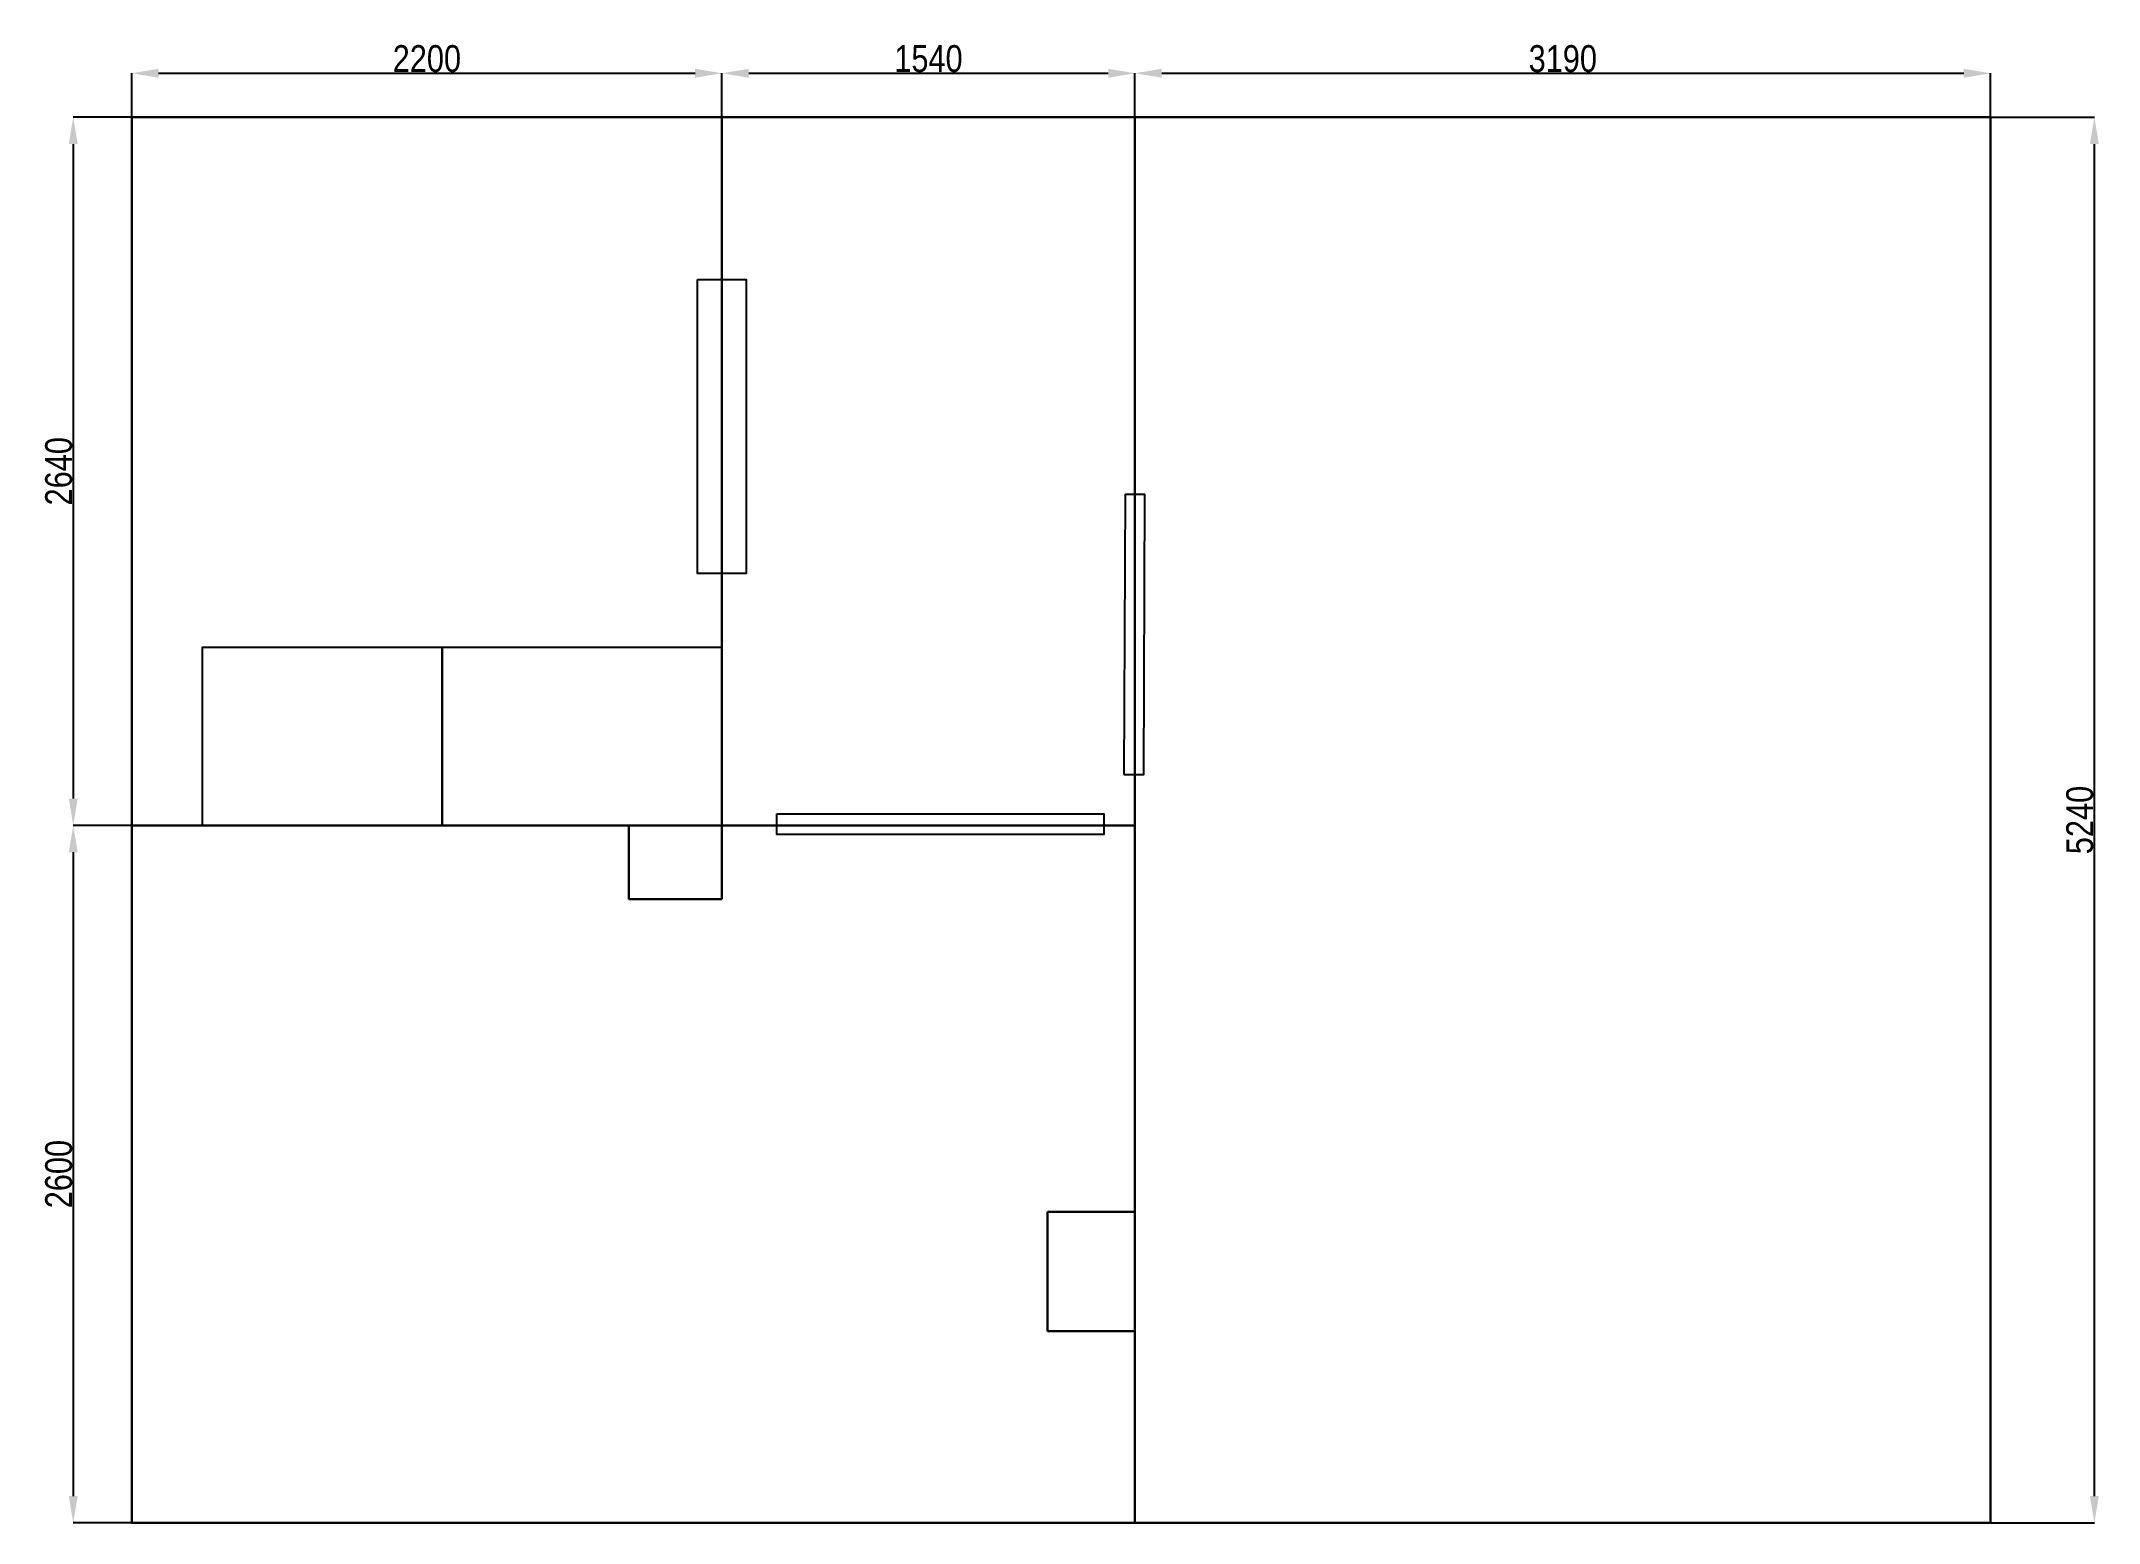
# Model space of a CAD drawing. Header units: millimetres. Extents: x -1 to 14184, y -1 to 9407.
# Drawn here: x 6513 to 14184, y 3883 to 9407 of the extents above; entities that cross this region are included whole.
import ezdxf

# ---------------------------------------------------------------- set-up
doc = ezdxf.new("R2010")
doc.units = ezdxf.units.MM
doc.header["$PDMODE"] = 35
doc.layers.add('dimensions', color=253, linetype='Continuous', lineweight=25)
doc.layers.add('pribor', color=3, linetype='Continuous', lineweight=30)
doc.styles.get("Standard").update_dxf_attribs({"font": 'ARIALN.TTF'})
doc.dimstyles.new('Copy(2) of ISO-25', dxfattribs={"dimtxt": 100, "dimasz": 100, "dimexe": 0, "dimexo": 0.625, "dimgap": 3, "dimtad": 1, "dimtxsty": 'Standard', "dimcen": 2.5, "dimadec": 0, "dimazin": 0, "dimtfac": 1, "dimtmove": 0, "dimatfit": 3, "dimfxl": 1, "dimarcsym": 0})

msp = doc.modelspace()

# ---------------------------------------------------------------- blocks, each defined once
blk = doc.blocks.new('*D17')
at = {"layer": 'Defpoints', "color": 0, "transparency": 16777216}
for p in [(13780.6, 9123.5), (14167.4, 9123.5), (13780.6, 3883.5)]:
    blk.add_point(p, dxfattribs=at)
at = {"layer": 'dimensions', "color": 0, "lineweight": -2, "transparency": 16777216}
for p, q in [((13781.2, 9123.5), (14167.4, 9123.5)), ((14167.4, 3983.5), (14167.4, 9023.5)), ((13781.2, 3883.5), (14167.4, 3883.5))]:
    blk.add_line(p, q, dxfattribs=at)
at = {"layer": 'dimensions', "color": 0, "transparency": 16777216}
for points in [[(14150.7, 9023.5), (14184.1, 9023.5), (14167.4, 9123.5)], [(14150.7, 3983.5), (14184.1, 3983.5), (14167.4, 3883.5)]]:
    blk.add_solid(points, dxfattribs=at)
at = {"layer": 'dimensions', "color": 0, "transparency": 16777216, "insert": (14113.3, 6503.5), "char_height": 100, "attachment_point": 5, "rotation": 90}
blk.add_mtext('5240', dxfattribs=at)
blk = doc.blocks.new('*D18')
at = {"layer": 'Defpoints', "color": 0, "transparency": 16777216}
for p in [(13780.6, 9287.2), (10590.6, 9123.5), (13780.6, 9123.5)]:
    blk.add_point(p, dxfattribs=at)
at = {"layer": 'dimensions', "color": 0, "lineweight": -2, "transparency": 16777216}
for p, q in [((10590.6, 9124.1), (10590.6, 9287.2)), ((10690.6, 9287.2), (13680.6, 9287.2)), ((13780.6, 9124.1), (13780.6, 9287.2))]:
    blk.add_line(p, q, dxfattribs=at)
at = {"layer": 'dimensions', "color": 0, "transparency": 16777216}
for points in [[(10690.6, 9303.9), (10690.6, 9270.5), (10590.6, 9287.2)], [(13680.6, 9303.9), (13680.6, 9270.5), (13780.6, 9287.2)]]:
    blk.add_solid(points, dxfattribs=at)
at = {"layer": 'dimensions', "color": 0, "transparency": 16777216, "insert": (12185.6, 9341.3), "char_height": 100, "attachment_point": 5}
blk.add_mtext('3190', dxfattribs=at)
blk = doc.blocks.new('*D19')
at = {"layer": 'Defpoints', "color": 0, "transparency": 16777216}
for p in [(6850.6, 6483.5), (6632.2, 3883.5), (6850.6, 3883.5)]:
    blk.add_point(p, dxfattribs=at)
at = {"layer": 'dimensions', "color": 0, "lineweight": -2, "transparency": 16777216}
for p, q in [((6849.9, 6483.5), (6632.2, 6483.5)), ((6632.2, 6383.5), (6632.2, 3983.5)), ((6849.9, 3883.5), (6632.2, 3883.5))]:
    blk.add_line(p, q, dxfattribs=at)
at = {"layer": 'dimensions', "color": 0, "transparency": 16777216}
for points in [[(6615.6, 6383.5), (6648.9, 6383.5), (6632.2, 6483.5)], [(6615.6, 3983.5), (6648.9, 3983.5), (6632.2, 3883.5)]]:
    blk.add_solid(points, dxfattribs=at)
at = {"layer": 'dimensions', "color": 0, "transparency": 16777216, "insert": (6578.2, 5183.5), "char_height": 100, "attachment_point": 5, "rotation": 90}
blk.add_mtext('2600', dxfattribs=at)
blk = doc.blocks.new('*D20')
at = {"layer": 'Defpoints', "color": 0, "transparency": 16777216}
for p in [(6850.6, 9123.5), (6632.2, 6483.5), (6850.6, 6483.5)]:
    blk.add_point(p, dxfattribs=at)
at = {"layer": 'dimensions', "color": 0, "lineweight": -2, "transparency": 16777216}
for p, q in [((6849.9, 9123.5), (6632.2, 9123.5)), ((6632.2, 9023.5), (6632.2, 6583.5)), ((6849.9, 6483.5), (6632.2, 6483.5))]:
    blk.add_line(p, q, dxfattribs=at)
at = {"layer": 'dimensions', "color": 0, "transparency": 16777216}
for points in [[(6615.6, 9023.5), (6648.9, 9023.5), (6632.2, 9123.5)], [(6615.6, 6583.5), (6648.9, 6583.5), (6632.2, 6483.5)]]:
    blk.add_solid(points, dxfattribs=at)
at = {"layer": 'dimensions', "color": 0, "transparency": 16777216, "insert": (6578.2, 7803.5), "char_height": 100, "attachment_point": 5, "rotation": 90}
blk.add_mtext('2640', dxfattribs=at)
blk = doc.blocks.new('*D21')
at = {"layer": 'Defpoints', "color": 0, "transparency": 16777216}
for p in [(9050.6, 9287.2), (6850.6, 9123.5), (9050.6, 9123.5)]:
    blk.add_point(p, dxfattribs=at)
at = {"layer": 'dimensions', "color": 0, "lineweight": -2, "transparency": 16777216}
for p, q in [((6850.6, 9124.1), (6850.6, 9287.2)), ((6950.6, 9287.2), (8950.6, 9287.2)), ((9050.6, 9124.1), (9050.6, 9287.2))]:
    blk.add_line(p, q, dxfattribs=at)
at = {"layer": 'dimensions', "color": 0, "transparency": 16777216}
for points in [[(6950.6, 9303.9), (6950.6, 9270.5), (6850.6, 9287.2)], [(8950.6, 9303.9), (8950.6, 9270.5), (9050.6, 9287.2)]]:
    blk.add_solid(points, dxfattribs=at)
at = {"layer": 'dimensions', "color": 0, "transparency": 16777216, "insert": (7950.6, 9341.3), "char_height": 100, "attachment_point": 5}
blk.add_mtext('2200', dxfattribs=at)
blk = doc.blocks.new('*D22')
at = {"layer": 'Defpoints', "color": 0, "transparency": 16777216}
for p in [(10590.6, 9287.2), (9050.6, 9123.5), (10590.6, 9122.8)]:
    blk.add_point(p, dxfattribs=at)
at = {"layer": 'dimensions', "color": 0, "lineweight": -2, "transparency": 16777216}
for p, q in [((9050.6, 9124.1), (9050.6, 9287.2)), ((9150.6, 9287.2), (10490.6, 9287.2)), ((10590.6, 9123.5), (10590.6, 9287.2))]:
    blk.add_line(p, q, dxfattribs=at)
at = {"layer": 'dimensions', "color": 0, "transparency": 16777216}
for points in [[(9150.6, 9303.9), (9150.6, 9270.5), (9050.6, 9287.2)], [(10490.6, 9303.9), (10490.6, 9270.5), (10590.6, 9287.2)]]:
    blk.add_solid(points, dxfattribs=at)
at = {"layer": 'dimensions', "color": 0, "transparency": 16777216, "insert": (9820.6, 9341.3), "char_height": 100, "attachment_point": 5}
blk.add_mtext('1540', dxfattribs=at)

# ---------------------------------------------------------------- dimensions: what is measured, and where the dimension line sits
at = {"layer": 'dimensions'}
for base, p1, p2, picture, middle in [((9050.553, 9287.205), (6850.553, 9123.457), (9050.553, 9123.457), '*D21', (7950.553, 9341.262)), ((10590.553, 9287.205), (9050.553, 9123.457), (10590.553, 9122.832), '*D22', (9820.553, 9341.262)), ((13780.553, 9287.205), (10590.553, 9123.457), (13780.553, 9123.457), '*D18', (12185.553, 9341.262))]:
    dim = msp.add_linear_dim(base=base, p1=p1, p2=p2, dimstyle='Copy(2) of ISO-25', dxfattribs=at)
    dim.commit()
    dim.dimension.update_dxf_attribs({"geometry": picture, "text_midpoint": middle})
for base, p1, p2, picture, middle in [((6632.222, 6483.457), (6850.553, 9123.457), (6850.553, 6483.457), '*D20', (6578.165, 7803.457)), ((14167.384, 9123.457), (13780.553, 3883.457), (13780.553, 9123.457), '*D17', (14113.327, 6503.457)), ((6632.222, 3883.457), (6850.553, 6483.457), (6850.553, 3883.457), '*D19', (6578.165, 5183.457))]:
    dim = msp.add_linear_dim(base=base, p1=p1, p2=p2, angle=90, dimstyle='Copy(2) of ISO-25', dxfattribs=at)
    dim.commit()
    dim.dimension.update_dxf_attribs({"geometry": picture, "text_midpoint": middle})

# ---------------------------------------------------------------- linework, layer by layer
at = {"layer": 'dimensions'}
for points in [[(8959.936, 8517.861), (9141.599, 8517.861), (9141.599, 7422.329), (8959.936, 7422.329)], [(10549.616, 6673.596), (10623.738, 6673.596), (10627.614, 7716.638), (10553.492, 7716.638)], [(8007.91, 6483.457), (7114.322, 6483.457), (7114.322, 7147.996), (8007.91, 7147.996)], [(9050.553, 6483.457), (8007.91, 6483.457), (8007.91, 7147.996), (9050.553, 7147.996)], [(9255.429, 6526.68), (10474.905, 6526.68), (10474.905, 6449.609), (9255.429, 6449.609)]]:
    msp.add_lwpolyline(points, close=True, dxfattribs=at)
at = {"layer": 'pribor'}
for p, q in [((10590.553, 9123.457), (6850.553, 9123.457)), ((6850.553, 6483.457), (6850.553, 9123.457)), ((10590.553, 9123.457), (9050.553, 9123.457)), ((9050.553, 9123.457), (9050.553, 6483.457)), ((13780.553, 9123.457), (10590.553, 9123.457)), ((10590.553, 9123.457), (10590.553, 3883.457)), ((13780.553, 3883.457), (13780.553, 9123.457)), ((6850.553, 3883.457), (6850.553, 6483.457)), ((6850.553, 6483.457), (10590.553, 6483.457)), ((8703.973, 6208.322), (8703.973, 6483.457)), ((9050.553, 6484.082), (9050.553, 6208.322)), ((9050.553, 6208.322), (8703.973, 6208.322)), ((10264.266, 4597.839), (10264.266, 5043.36)), ((10264.266, 5043.36), (10590.553, 5043.36)), ((10590.553, 4597.839), (10264.266, 4597.839)), ((10590.553, 3883.457), (6850.553, 3883.457)), ((10590.553, 3883.457), (13780.553, 3883.457))]:
    msp.add_line(p, q, dxfattribs=at)

msp.set_redraw_order([(e.dxf.handle, doc.entitydb.next_handle()) for e in msp.query("TEXT MTEXT ATTDEF DIMENSION ARC_DIMENSION")])  # texts and dimensions are drawn at this point

doc.saveas('drawing.dxf')
